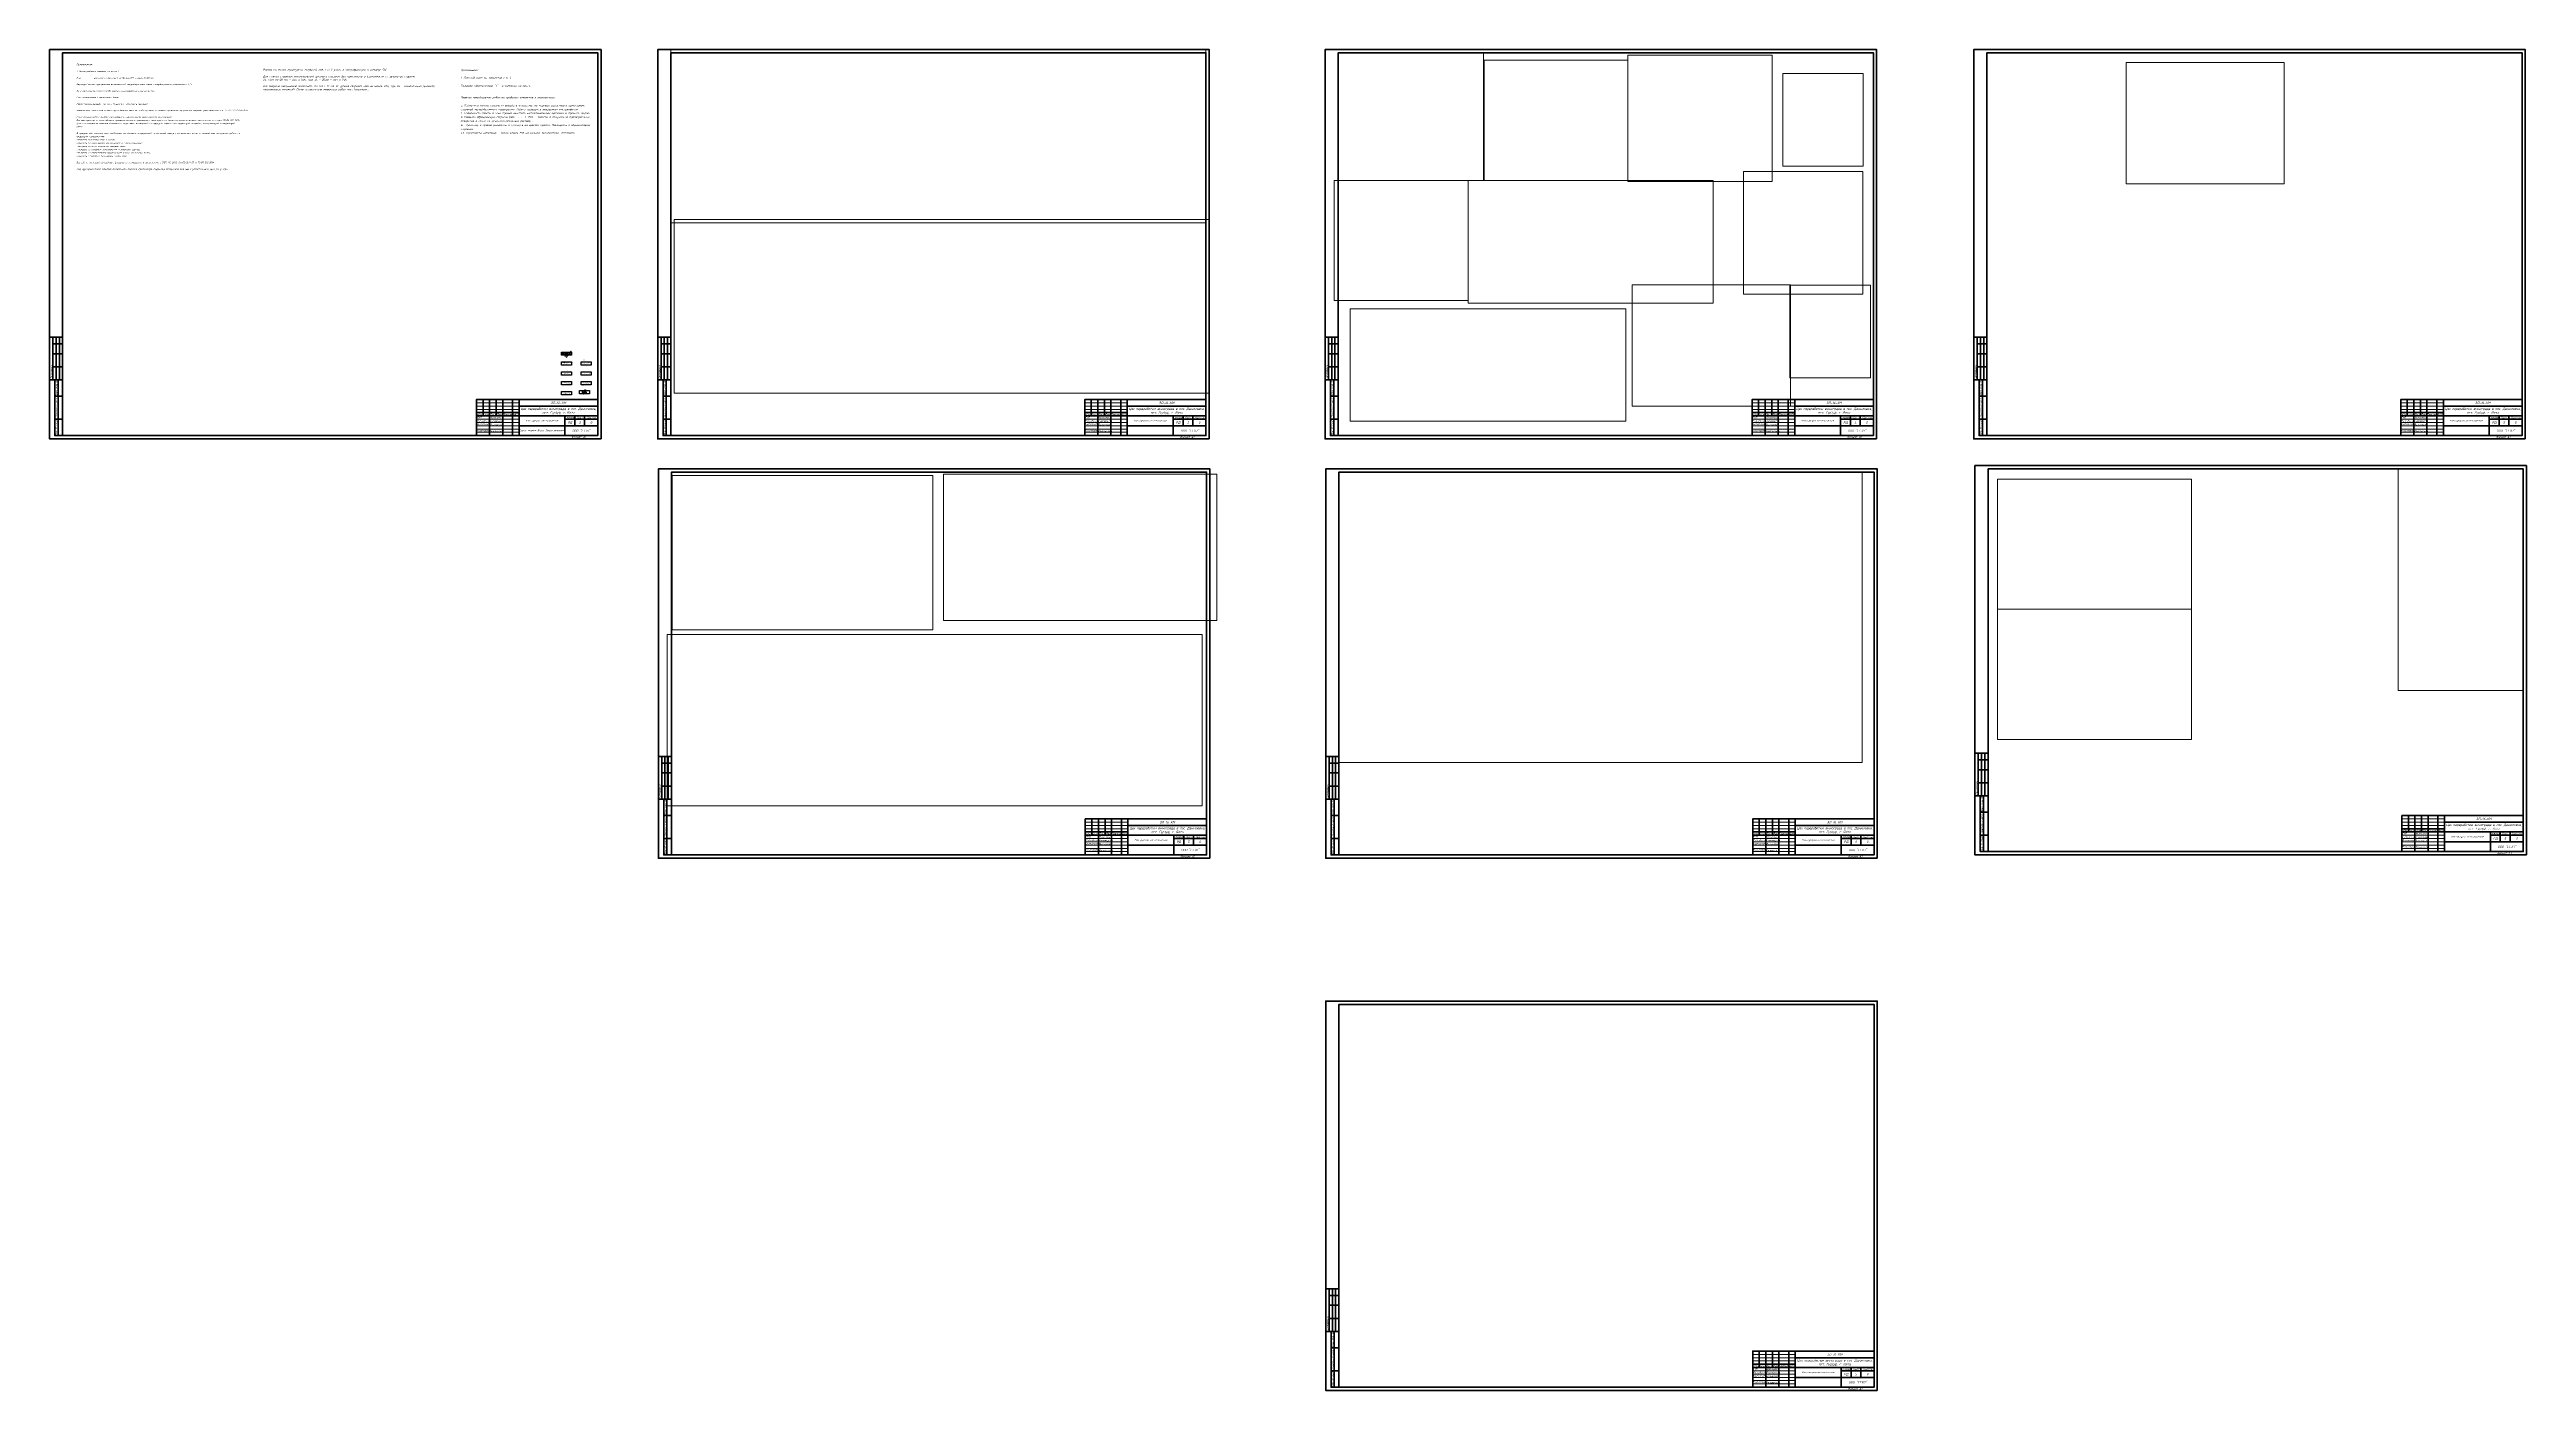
# Paper-space layout 'Layout1' of a CAD drawing. Header units: millimetres. Extents: x -1770 to 2007, y -1452 to 594.
import ezdxf
from ezdxf.enums import TextEntityAlignment as Align

# ---------------------------------------------------------------- set-up
doc = ezdxf.new("R2010")
doc.units = ezdxf.units.MM
for name, color, linetype, lineweight in [('!!! Подписи', 7, 'Continuous', 40), ('k_ Выноски', 7, 'Continuous', 13), ('k_ Рамка', 252, 'Continuous', 40)]:
    doc.layers.add(name, color=color, linetype=linetype, lineweight=lineweight)
doc.layers.add('NoPrint', color=2, linetype='Continuous', plot=False)
doc.styles.add('STEP PR', font='isocpeui.ttf')

# ---------------------------------------------------------------- blocks, each defined once
blk = doc.blocks.new('ЭлПодпись_ Кондратьева')
at = {"lineweight": 5, "const_width": 0.05}
for points in [[(-0.9, -0.3), (-1, -0.4), (-1, -0.5), (-1.2, -0.6), (-1.3, -0.6), (-1.3, -0.5), (-1.2, -0.4), (-1.2, -0.3), (-1.2, -0.3), (-1.1, -0.1), (-1.1, 0), (-1.1, 0.1), (-1, 0.2), (-1, 0.3), (-0.9, 0.4), (-0.8, 0.5), (-0.7, 0.7), (-0.6, 0.9), (-0.5, 1.2), (-0.4, 1.3), (-0.3, 1.5), (-0.2, 1.6), (-0.1, 1.9), (0.1, 2.1), (0.4, 2.5), (0.5, 2.7), (0.6, 2.8), (0.7, 3), (1, 3.2), (1.2, 3.4)], [(-0.8, 3), (-0.6, 3.1), (-0.5, 3.2), (-0.3, 3.3), (0, 3.4), (0.2, 3.6), (0.4, 3.7), (0.7, 3.9), (0.9, 4.1), (1.1, 4.2), (1.3, 4.4), (1.4, 4.6), (1.6, 4.8), (1.7, 5), (1.9, 5.1), (2, 5.3), (2.1, 5.5), (2.2, 5.6), (2.3, 5.7), (2.4, 5.8), (2.4, 5.9), (2.5, 6), (2.5, 6.1), (2.6, 6.2), (2.6, 6.3), (2.7, 6.4), (2.7, 6.4), (2.7, 6.5), (2.8, 6.6), (2.8, 6.7), (2.8, 6.7), (2.8, 6.8), (2.9, 6.9), (2.9, 7), (2.9, 7), (2.9, 7.1), (3, 7.2), (3, 7.3), (3, 7.4), (3, 7.5), (3.1, 7.6), (3.1, 7.7), (3.1, 7.7), (3.1, 7.8), (3.1, 7.9), (3.2, 8), (3.2, 8.1), (3.1, 8.1), (3.1, 8.2), (3.1, 8.2), (3.1, 8.3), (3, 8.3), (3, 8.3), (2.9, 8.3), (2.8, 8.3), (2.8, 8.3), (2.7, 8.2), (2.6, 8.2), (2.6, 8.1), (2.5, 8), (2.5, 7.9), (2.4, 7.8), (2.4, 7.7), (2.3, 7.6), (2.3, 7.5), (2.2, 7.4), (2.2, 7.3), (2.1, 7.2), (2.1, 7.1), (2, 7), (2, 6.9), (2, 6.8), (1.9, 6.7), (1.9, 6.6), (1.8, 6.4), (1.8, 6.3), (1.7, 6.1), (1.7, 6), (1.6, 5.8), (1.5, 5.6), (1.5, 5.4), (1.4, 5.2), (1.3, 5), (1.2, 4.8), (1.2, 4.6), (1.1, 4.4), (1, 4.2), (0.9, 4), (0.9, 3.8), (0.8, 3.6), (0.7, 3.4), (0.6, 3.2), (0.6, 3), (0.5, 2.9), (0.5, 2.7), (0.4, 2.5), (0.3, 2.3), (0.3, 2.2), (0.2, 2), (0.2, 1.8), (0.1, 1.7), (0, 1.5), (0, 1.4), (-0.1, 1.2), (-0.1, 1.1), (-0.2, 1), (-0.2, 0.9), (-0.3, 0.8), (-0.3, 0.7), (-0.3, 0.6), (-0.4, 0.5), (-0.4, 0.5), (-0.5, 0.4), (-0.5, 0.3), (-0.5, 0.3), (-0.5, 0.2), (-0.6, 0.1), (-0.6, 0.1), (-0.8, -0.3)], [(0.8, 2.4), (0.7, 2.2), (0.6, 2), (0.6, 1.8), (0.6, 1.6), (0.6, 1.5), (0.6, 1.4), (0.6, 1.3), (0.7, 1.2), (0.7, 1.1), (0.7, 1.1), (0.8, 1), (0.8, 1), (0.8, 0.9), (0.9, 0.9), (0.9, 0.9), (0.9, 0.8), (1, 0.8), (1, 0.8), (1.1, 0.8), (1.1, 0.7), (1.1, 0.7), (1.2, 0.7), (1.2, 0.7), (1.3, 0.7), (1.3, 0.7), (1.3, 0.7), (1.4, 0.6), (1.4, 0.6), (1.5, 0.6), (1.5, 0.6), (1.5, 0.6), (1.6, 0.6), (1.6, 0.6), (1.7, 0.6), (1.7, 0.6), (1.8, 0.6), (1.8, 0.6), (1.9, 0.6), (1.9, 0.6), (2, 0.6), (2, 0.6), (2.1, 0.7), (2.1, 0.7), (2.2, 0.7), (2.2, 0.7), (2.3, 0.8), (2.4, 0.8), (2.4, 0.9), (2.5, 0.9), (2.6, 1), (2.6, 1.1), (2.7, 1.2), (2.8, 1.4), (2.9, 1.5), (3, 1.8), (3.1, 2)], [(1.2, 3.4), (1.2, 3.5), (1.2, 3.5), (1.3, 3.6), (1.3, 3.6), (1.4, 3.7), (1.5, 3.7), (1.5, 3.7), (1.6, 3.8), (1.6, 3.8), (1.7, 3.9), (1.8, 3.9), (1.9, 3.9), (1.9, 3.9), (2, 4), (2.1, 4), (2.2, 4), (2.3, 4), (2.4, 4), (2.5, 4), (2.6, 4), (2.7, 4), (2.7, 4), (2.8, 4), (2.8, 4), (2.8, 4), (2.8, 4), (2.8, 4), (2.8, 4), (2.6, 4), (2.5, 3.9), (2.4, 3.9), (2.4, 3.9), (2.3, 3.9), (2.2, 3.9), (2.1, 3.9), (2, 3.8), (1.9, 3.8), (1.8, 3.8), (1.8, 3.7), (1.7, 3.7), (1.7, 3.7), (1.6, 3.6), (1.5, 3.6), (1.5, 3.5), (1.4, 3.5), (1.4, 3.4), (1.3, 3.4), (1.3, 3.3), (1.3, 3.3), (1.2, 3.2), (1.2, 3.1), (1.1, 3.1), (1.1, 3), (1, 3), (1, 2.9), (1, 2.8), (0.9, 2.8), (0.9, 2.7), (0.9, 2.6), (0.8, 2.6), (0.8, 2.4)], [(3.1, 2), (3.1, 2.1), (3.1, 2.1), (3.2, 2.1), (3.2, 2.2), (3.1, 2.3), (3.1, 2.3), (3.1, 2.4), (3.1, 2.4), (3, 2.5), (3, 2.5), (2.9, 2.5), (2.8, 2.5), (2.8, 2.5), (2.7, 2.5), (2.6, 2.5), (2.6, 2.5), (2.5, 2.5), (2.4, 2.5), (2.4, 2.4), (2.3, 2.4), (2.3, 2.3), (2.2, 2.3), (2.2, 2.2), (2.1, 2.2), (2.1, 2.1), (2.1, 2), (2, 2), (2, 1.9), (2, 1.8), (2, 1.7), (1.9, 1.7), (1.9, 1.6), (1.9, 1.5), (1.9, 1.4), (1.9, 1.3), (1.9, 1.3), (1.9, 1.2), (1.9, 1.1), (2, 1.1), (2, 1), (2.1, 1), (2.1, 0.9), (2.2, 0.9), (2.3, 0.9), (2.3, 0.9), (2.4, 0.9), (2.5, 0.9), (2.6, 0.9), (2.7, 1), (2.8, 1), (2.9, 1.1), (3, 1.2), (3.1, 1.3), (3.1, 1.4), (3.2, 1.5), (3.2, 1.6), (3.3, 1.7), (3.3, 1.8), (3.3, 1.9), (3.3, 2), (3.3, 2.1), (3.2, 2.2), (3.2, 2.2), (3.2, 2.3), (3.2, 2.3), (3.2, 2.3), (3.2, 2.3), (3.2, 2.3), (3.2, 2.2), (3.2, 2.2), (3.3, 2.2), (3.3, 2.2), (3.4, 2.2), (3.5, 2.2), (3.6, 2.2), (3.7, 2.3), (3.8, 2.3), (4, 2.3), (4.1, 2.4), (4.2, 2.4), (4.2, 2.4), (4.3, 2.4), (4.4, 2.4), (4.4, 2.4), (4.4, 2.4), (4.4, 2.3), (4.4, 2.3), (4.4, 2.2), (4.4, 2.1), (4.3, 2), (4.3, 1.9), (4.2, 1.8), (4.2, 1.7), (4.1, 1.5), (4.1, 1.4), (4, 1.2), (3.9, 1.1), (3.9, 1), (3.8, 0.8), (3.8, 0.7), (3.8, 0.6), (3.8, 0.5), (3.8, 0.5), (3.8, 0.4), (3.9, 0.4), (3.9, 0.4), (4, 0.4), (4.1, 0.5), (4.2, 0.5), (4.3, 0.6), (4.4, 0.6), (4.5, 0.7), (4.6, 0.8), (4.7, 0.8), (4.8, 0.9), (4.8, 1), (4.9, 1.1), (5, 1.2), (5.1, 1.2), (5.1, 1.3), (5.2, 1.4), (5.2, 1.5), (5.3, 1.6), (5.3, 1.7), (5.4, 1.8), (5.4, 1.9), (5.5, 2), (5.5, 2.1), (5.5, 2.1), (5.5, 2.2), (5.6, 2.2), (5.6, 2.2), (5.6, 2.2), (5.6, 2.2), (5.6, 2.2), (5.5, 2.1), (5.5, 2.1), (5.5, 2), (5.4, 1.9), (5.4, 1.8), (5.3, 1.7), (5.3, 1.6), (5.2, 1.5), (5.2, 1.3), (5.1, 1.2), (5.1, 1.1), (5.1, 1.1), (5, 1), (5, 0.9), (5, 0.8), (5, 0.8), (5, 0.7), (5.1, 0.7), (5.1, 0.6), (5.2, 0.6), (5.2, 0.6), (5.3, 0.6), (5.4, 0.6), (5.5, 0.7), (5.6, 0.8), (5.7, 0.9), (5.8, 1), (5.9, 1.1), (6, 1.3), (6.2, 1.4), (6.3, 1.6), (6.4, 1.7), (6.5, 1.8), (6.7, 1.9), (6.8, 2), (7, 2.1), (7.1, 2.1), (7.2, 2.1), (7.3, 2.2), (7.3, 2.2), (7.4, 2.2), (7.3, 2.2), (7.3, 2.2), (7.2, 2.2), (7, 2.2), (6.9, 2.2), (6.8, 2.1), (6.6, 2.1), (6.5, 2), (6.4, 1.9), (6.3, 1.8), (6.2, 1.7), (6.1, 1.6), (6, 1.4), (6, 1.3), (6, 1.2), (6, 1), (6, 0.9), (6, 0.8), (6, 0.8), (6, 0.7), (6.1, 0.6), (6.1, 0.6), (6.2, 0.6), (6.3, 0.6), (6.4, 0.6), (6.6, 0.6), (6.7, 0.7), (6.8, 0.7), (7, 0.8), (7.1, 0.9), (7.2, 0.9), (7.3, 1), (7.4, 1.1), (7.4, 1.2), (7.5, 1.3), (7.5, 1.4), (7.6, 1.5), (7.6, 1.6), (7.6, 1.7), (7.6, 1.8), (7.6, 1.9), (7.7, 1.9), (7.7, 2), (7.7, 2), (7.7, 2.1), (7.7, 2.1), (7.8, 2.1), (7.8, 2), (7.8, 2), (7.7, 1.9), (7.7, 1.9), (7.7, 1.8), (7.7, 1.7), (7.6, 1.5), (7.6, 1.4), (7.5, 1.2), (7.5, 1), (7.4, 0.8), (7.3, 0.6), (7.3, 0.3), (7.2, 0.1), (7.1, -0.2), (7, -0.5), (6.9, -0.8), (6.8, -1.1), (6.7, -1.3), (6.6, -1.6), (6.5, -1.9), (6.3, -2.2), (6.2, -2.5), (6.1, -2.7), (5.9, -2.9), (5.8, -3.1), (5.7, -3.3), (5.5, -3.4), (5.4, -3.5), (5.3, -3.5), (5.3, -3.5), (5.2, -3.5), (5.2, -3.4), (5.2, -3.2), (5.2, -3.1), (5.3, -2.8), (5.3, -2.6), (5.4, -2.3), (5.6, -2.1), (5.7, -1.8), (5.8, -1.5), (6, -1.2), (6.2, -1), (6.3, -0.7), (6.5, -0.5), (6.7, -0.2), (6.9, 0), (7.1, 0.2), (7.3, 0.4), (7.5, 0.6), (7.7, 0.8), (7.9, 1), (8.1, 1.1), (8.3, 1.3), (8.5, 1.5), (8.6, 1.7), (8.8, 1.8), (8.9, 2), (9.1, 2.2), (9.2, 2.4), (9.3, 2.5), (9.4, 2.7), (9.5, 2.9), (9.6, 3), (9.7, 3.2), (9.7, 3.3), (9.7, 3.5), (9.8, 3.6), (9.8, 3.6), (9.7, 3.7), (9.7, 3.6), (9.6, 3.6), (9.5, 3.4), (9.3, 3.2), (9.1, 2.9), (8.9, 2.6), (8.8, 2.3), (8.6, 2), (8.4, 1.7), (8.3, 1.4), (8.2, 1.2), (8.1, 1.1), (8.1, 1), (8.1, 1), (8.2, 1.1), (8.3, 1.1), (8.3, 1.2), (8.4, 1.2), (8.5, 1.2), (8.5, 1.2), (8.5, 1.1), (8.5, 1), (8.5, 0.8), (8.5, 0.6), (8.4, 0.4), (8.4, 0.2), (8.3, -0.1), (8.2, -0.4), (8.1, -0.8), (8, -1.1), (7.9, -1.4), (7.8, -1.7), (7.8, -2), (7.7, -2.2), (7.7, -2.4), (7.6, -2.4), (7.6, -2.4), (7.7, -2.4), (7.7, -2.3), (7.7, -2.2), (7.8, -2), (7.9, -1.8), (8, -1.6), (8.1, -1.4), (8.2, -1.3), (8.3, -1.1), (8.4, -0.9), (8.5, -0.7), (8.6, -0.5), (8.7, -0.4), (8.8, -0.2), (8.9, 0), (9, 0.2), (9.1, 0.3), (9.2, 0.5), (9.3, 0.6), (9.4, 0.8), (9.5, 0.9), (9.6, 1)], [(10.7, 1.4), (10.9, 1.5), (11.1, 1.6), (11.3, 1.7), (11.5, 1.7), (11.6, 1.8), (11.8, 1.8), (11.9, 1.8), (12, 1.8), (12.1, 1.8), (12.3, 1.8), (12.5, 1.9), (12.9, 1.9), (13.3, 1.9), (13.9, 1.9), (14.6, 2), (15.6, 2)]]:
    blk.add_lwpolyline(points, dxfattribs=at)
blk = doc.blocks.new('ЭлПодп_ Романова')
at = {"const_width": 0.05}
for points in [[(0.5, 1.4, 0.124991), (0.7, 0.8, 0.528033), (1.2, 0.7, 0.030818), (3.6, 4.4)], [(2.4, 3.7, 0.053056), (2, 3.2, -0.083961), (1.6, 2.8, -0.115199), (1.1, 2.7, -0.579279), (1.1, 2.8, -0.145311), (1.5, 3.6, -0.081636), (2.6, 4.4, -0.10388), (3.7, 4.7, -0.481694), (4.1, 4.2, -0.125315), (3.6, 3.3, -0.091773), (2.2, 2.3)], [(4.5, 2.5, 0.093579), (3.3, 1.6, 0.254455), (3.3, 1.1, 0.258477), (3.9, 1.1, 0.110534), (5.2, 2, 0.247838), (5.2, 2.4, 0.318738), (4.5, 2.5)], [(5.3, 1.5, 0.158747), (5.1, 1, 0.536893), (5.4, 0.8, 0.141837), (7.4, 2.2, 0.244882), (6.7, 1.3, 0.611971), (7.1, 1.1, 0.06959), (8.7, 1.8, 0.939182), (8.5, 2.1, 0.175085), (7.9, 1.3, 0.391286), (8, 1.1, 0.113228), (9.5, 1.4)], [(10.7, 2.4, 0.16318), (9.5, 1.7), (9.5, 1.4, 0.472113), (9.7, 1.1, 0.155102), (10.8, 1.5, 0.190284), (11.2, 2.1, 0.463483), (10.7, 2.4)], [(11.4, 1.1, -0.047815), (10.9, 0.8, -0.6211), (10.5, 1.1, -0.165956), (10.8, 1.6)], [(11.4, 1.1, 0.041914), (14.3, 3.1, 0.751285), (14.1, 3.6, 0.162617), (11.8, 1.6, 0.08667), (11.4, 0.9, 0.679622), (11.8, 0.6, 0.083503), (13.3, 1.2, 0.474626), (13.2, 0.7, 0.152519), (14.9, 0.7)]]:
    blk.add_lwpolyline(points, format="xyb", dxfattribs=at)
blk = doc.blocks.new('ЭлПодп_ Писковацкова')
at = {"ltscale": 100}
h = blk.add_hatch(color=256, dxfattribs=at)
h.paths.add_polyline_path([(-0.3, -2.2, -0.120674), (1.2, -0.2, -0.003894), (1.5, 0, 0.005406), (1, -0.3, 0.120674), (-0.5, -2.3, 0.618253), (0.2, -3.3, 0.144344), (2.3, -2.6, 0.018148), (3.4, -1.9, -0.016031), (2.4, -2.5, -0.144344), (0.3, -3.2, -0.618253)])
h.paths.add_polyline_path([(8.9, 5.9, 0.13127), (8, 5.9, 0.001442), (8, 5.9, -0.037089), (8.8, 5.8, -0.412279), (9.2, 5.1, -0.047626), (8.7, 4.1, 0.13439), (9.3, 5.2, 0.412279)])
h = blk.add_hatch(color=256, dxfattribs=at)
edge = h.paths.add_edge_path()
edge.add_arc((5.8, -0.2), 0.156, 186.9947, 274.7415, ccw=False)
edge.add_arc((6.9, -0.2), 1.26, 158.1585, 181.4107, ccw=False)
edge.add_arc((6, 0.1), 0.314, 114.0607, 146.8585, ccw=False)
edge.add_arc((5.9, 0.3), 0.0718, -44.2735, 112.4585, ccw=False)
edge.add_arc((-95, 64.4), 119.5, 327.4419, 327.5797, ccw=False)
edge.add_arc((6.3, -0.2), 0.574, 148.7118, 176.4657)
edge.add_arc((5.9, -0.2), 0.229, 180.6909, 221.2684)
edge.add_arc((5.7, -0.3), 0.0681, 273.0544, 313.6319)
blk.add_hatch(color=256, dxfattribs=at).paths.add_polyline_path([(7.7, 0.8, -0.13099), (7.5, 0.7, -0.457938), (7.5, 0.8, -0.035865), (7.5, 0.9, 0.073282), (7.4, 0.8, 0.062982), (7.3, 0.5)])
for points, const_width in [([(2.3, 0.5, 0.014412), (1, -0.3, 0.120674), (-0.5, -2.3, 0.618253), (0.2, -3.3, 0.144344), (2.3, -2.6, 0.032048), (4.3, -1.3)], 0.05), ([(5.2, 2.9, -0.233334), (5.4, 3.9, -0.174568), (8, 5.9, -0.13127), (8.9, 5.9, -0.412279), (9.3, 5.2, -0.174651), (8.5, 3.9, -0.08251), (6.8, 2.7, 0.060149), (1.2, -0.2, 0.120674), (-0.3, -2.2, 0.618253), (0.3, -3.2, 0.144344), (2.4, -2.5, 0.032048), (4.4, -1.2)], 0.05), ([(8.3, 4.6, 0.116613), (8, 4.8, 0.235202), (7.7, 4.7, 0.049514), (6.7, 3.3, -0.043476), (5.4, 1.2, -0.055055), (3.7, -0.4, -0.20167), (2.5, -0.7, -0.170845), (1.8, -0.3, -0.173578), (1.9, 0.3, -0.32678), (2.2, 0.6, -0.331888), (2.5, 0.4, -0.059302), (2.4, -0.1, 0.621611), (2.6, -0.2), (2.7, -0.1)], 0.1), ([(4.9, -0.5, -0.057291), (5.9, 1.2, 0.008489), (8.3, 4.6)], 0.1), ([(9.9, 1.6, -0.098957), (9.5, 1.2, -0.095894), (9.2, 1, -0.516977), (9.1, 1.2, -0.051005), (9.2, 1.5, -0.095958), (9.3, 1.7, -0.627395), (9.5, 1.7, -0.126867), (9.5, 1.4, -0.026848), (9, 1, -0.12797), (7.6, 0.3, -0.408838), (7.3, 0.5, -0.085013), (7.4, 0.8, -0.174263), (7.7, 1.1, -0.429276), (7.8, 1, -0.125956), (7.7, 0.8), (7.2, 0.5, -0.049685), (5.8, -0.3, -0.402742), (5.6, -0.2, -0.101806), (5.7, 0.3, -0.144093), (5.8, 0.4, -0.815086), (5.9, 0.3, -0.000602), (5.8, 0.1, 0.121695), (5.7, -0.2, 0.209904), (5.8, -0.4)], 0.1), ([(8, 5.9, -0.037089), (8.8, 5.8, -0.412279), (9.2, 5.1, -0.047626), (8.7, 4.1, -0.047626)], 0.05), ([(14.4, 2, 0.05803), (12.6, 1, 0.073128), (10.7, -0.8, 0.095936), (10.2, -1.8, 0.890388), (10.3, -1.9, 0.077303), (11, -1, 0.016701), (12.3, 2.3, 0.028782), (13.1, 4.5, -0.052172), (13.6, 5.5, -0.706562), (13.9, 5.4, -0.044295), (13.5, 4.6, -0.055726), (12.4, 3, -0.091431), (9.8, 1.3, -0.530665), (9.7, 1.4, -0.191005), (9.7, 1.5)], 0.1)]:
    blk.add_lwpolyline(points, format="xyb", dxfattribs=dict(at, const_width=const_width))
blk.add_solid([(13.1, 4.3), (12.8, 3.5), (13.1, 4.2), (13.3, 4.1)], dxfattribs=at)
blk = doc.blocks.new('ЭлПодп_ Шилова')
at = {"const_width": 0.05}
for points in [[(0.5, 1, 0.068498), (5.3, 4.4, 0.674759), (4.9, 5.1, 0.182602), (3.3, 4.3, 0.517238), (3.4, 3.8, 0.173536), (4.2, 3.8, 0.067093), (2.8, 2.9, 0.126532), (1.1, 0, 0.810229), (1.5, -0.4, 0.068205), (6.1, 3.5, 0.98416), (5.9, 3.7, 0.159926), (3.5, 0.7, 0.726707), (3.7, 0.4, 0.064732), (7.2, 3.6, 0.955489), (7.1, 3.7, 0.108118), (4.9, 1.1, 0.999191), (5.1, 0.9, 0.073137), (8.1, 3.4, 0.92733), (7.9, 3.6, 0.143356), (6.5, 1.6, 0.700614), (6.8, 1.3, 0.103436), (8.7, 2.7, 0.872301), (8.5, 2.8, 0.212445), (7.7, 1.7, 0.410253), (8.1, 1.5, 0.069149), (10.1, 2.9, 0.728947), (9.9, 3.2, 0.149644), (8.9, 1.9, 0.622202), (9.4, 1.7, 0.105788), (10.8, 2.5, 0.768005), (10.6, 2.8, 0.203164), (10.1, 1.8, 0.679716), (10.4, 1.8, 0.151671), (12.2, 3, 0.946538), (11.9, 3.2, 0.166232), (11.3, 2.3, 0.686937), (11.6, 2.1, 0.154394), (13.2, 3.4, 0.13266), (12.3, 2.3, 0.096944), (16.2, 5.3, 0.94435), (15.9, 5.5, 0.126135), (14.4, 3.3, 0.22066), (15.4, 3.8, 0.198805), (15, 3.4, 0.84013), (15.1, 3.3, 0.067004), (15.5, 3.4, 0.217555), (15.2, 3.1, 0.527289), (15.4, 2.9, 0.012947), (17, 3, 0.072811), (15.7, 2.4)], [(1.3, 0.4, -0.178026), (2.4, 1.3, -0.659099), (2.8, 0.9, -0.130438), (1.7, -0.1, -0.62518), (1.3, 0.4)]]:
    blk.add_lwpolyline(points, format="xyb", dxfattribs=at)
blk = doc.blocks.new('ЭлПодп_ Большакова')
at = {"const_width": 0.05}
for points in [[(5.1, 5.5, -0.036246), (1.8, -0.3, -0.114701), (4.6, 3.1, -0.335137), (5.2, 3, -0.174838), (4.3, 1, -0.569219), (3.8, 1.1, -0.132581), (6.5, 3, -0.31779), (6.9, 2.8, -0.148184), (5.9, 1.4, -0.449829), (5.4, 1.4, -0.193685), (5.8, 2.6)], [(7, 2, 0.240539), (6.7, 1.6, 0.67885), (7, 1.5, 0.047623), (8.8, 3.3, 0.477245), (8.7, 3.7, 0.098829), (8, 2, 0.574418), (8.3, 1.9, 0.049964), (10.2, 3.3, 1.208797), (10, 3.5, 0.113838), (9.4, 2.2, 0.60443), (9.8, 2.1, 0.055054), (10.8, 2.9, 0.108555), (10.6, 2.2, 0.175998), (11.3, 2.4, -0.218146), (12.1, 2.4, 0.234828), (13.1, 2.8)]]:
    blk.add_lwpolyline(points, format="xyb", dxfattribs=at)
blk.add_lwpolyline([(5.3, 4.2, 0.2, 0.05, -0.154207), (7.3, 5, 0.05, 0.05, 0)], format="xyseb")
blk = doc.blocks.new('ЭлПодп_ Зубова')
blk.add_lwpolyline([(2.7, 3.5, 0, 0.1, -0.179107), (2.3, 3.3, 0.1, 0.1, -0.771768), (2.2, 3.5, 0.1, 0.1, -0.145944), (5.3, 4.9, 0.1, 0.1, -0.737724), (5.5, 4.6, 0.1, 0.1, -0.116868), (3.1, 2.8, 0.1, 0.1, -0.770434), (2.8, 2.9, 0.1, 0.1, -0.157903), (4.7, 3.7, 0.1, 0.1, -0.671464), (4.9, 2.9, 0.1, 0.1, -0.128504), (2.6, 1, 0.1, 0.1, -0.767327), (2.4, 1.4, 0.1, 0.1, -0.199614), (5.5, 3.3, 0.1, 0.1, -0.601167), (5.8, 2.9, 0.1, 0.1, -0.340199), (5.5, 2.6, 0.1, 0.1, -0.108968), (7.4, 3.3, 0.1, 0.1, -0.735888), (7.5, 3.1, 0.1, 0.1, -0.121719), (2, -1.7, 0.1, 0.1, -0.855389), (1.6, -1.3, 0.1, 0.1, -0.226365), (6.8, 2.9, 0.1, 0.1, 0), (8.4, 3.3, 0.1, 0.1, -0.527335), (9, 2.8, 0.1, 0.1, -0.229645), (7.7, 1.8, 0.1, 0.1, -0.678334), (7.3, 2, 0.1, 0.1, -0.23541), (9.9, 4.1, 0.1, 0.1, -0.217394), (11.1, 4, 0.1, 0.1, -0.395121), (11.3, 3.4, 0.1, 0.1, -0.14145), (10.9, 2.6, 0.1, 0.1, -0.776459), (10.5, 2.8, 0.1, 0.1, -0.316063), (11.9, 3.7, 0.1, 0.1, -0.167736), (13.1, 3.2, 0.1, 0.1, 0.304217), (14.4, 3.2, 0.1, 0.1, -0.075719), (16.8, 4, 0.1, 0.1, 0)], format="xyseb")
blk = doc.blocks.new('ЭлПодп_ Ушакова')
at = {"ltscale": 100}
h = blk.add_hatch(color=256, dxfattribs=at)
h.paths.add_polyline_path([(2.6, 0.7, -0.124879), (1.6, 0.2, -0.201501), (0.8, 0.4, -0.210429), (0.6, 1.1, 0.102378), (0.6, 0.5, 0.233212), (1.1, 0), (1.6, 0, 0.05666), (1.8, 0.1, 0.020067)])
h.paths.add_polyline_path([(1.6, 0), (1.1, 0, 0.17055)])
h.paths.add_polyline_path([(2.4, 4.2, 0.068604), (1.5, 3.4, 0.676971), (1.7, 3.3, -0.040913)])
h.paths.add_polyline_path([(3.9, 4.5, 0.052547), (3.7, 4.1, 0.32708), (3.9, 3.8, -0.283013)])
h.paths.add_polyline_path([(7.9, 3.8, -0.122702), (6.3, 3.4, -0.746456), (6.2, 3.6), (6.2, 3.6), (6.1, 3.5, 0.746456), (6.2, 3.2, 0.157589)])
h.paths.add_polyline_path([(6.5, 1.2, -0.046533), (7.1, 1.7, 0.012242), (6.4, 1.3, 0.301126), (6.1, 0.7, 0.23102), (6.7, 0.1, -0.146842), (6.3, 0.7, -0.245628)])
at = {"ltscale": 100, "const_width": 0.1}
for points in [[(1.5, 3.4, -0.161737), (3.9, 4.7, -0.346409), (4, 4.6, 0.079464), (3.7, 4.1, 0.624225), (4.2, 3.8, 0.137761), (6.2, 5, 1.080115), (6.1, 5.2, 0.072927), (4.8, 3.4, -0.088625), (1.8, 0.1, -0.488793), (0.6, 0.5, -0.147282), (0.6, 1.3, -0.117101), (4.8, 3.4), (6.2, 3.8, -0.632318), (6.3, 3.7), (6.2, 3.6, 0.746456), (6.3, 3.4, 0.122702), (7.9, 3.8), (7.8, 3.6, 0.470873), (7.9, 3.5, 0.111847), (9.3, 3.8, 0.14919), (10.4, 3.7, 0.114996), (12.1, 4.3, 0.063721), (13.1, 5.1)], [(0.6, 1.1, 0.210429), (0.8, 0.4, 0.201501), (1.6, 0.2, 0.124879), (2.6, 0.7)], [(2.4, 4.2, 0.040913), (1.7, 3.3, -0.676971), (1.5, 3.4)], [(13, 5.4, 0.097861), (12.1, 4.3, -0.034796), (11.2, 3.1, -0.086546), (7.6, 0.1, -0.488089), (6.1, 0.7, -0.302185), (6.4, 1.3, -0.074007), (11.2, 3.1, -0.025091), (13.3, 3.6, -0.004863), (16.4, 4.2, -0.4278), (16.6, 4.1), (16.5, 4)], [(6.2, 3.6), (6.1, 3.5, 0.746456), (6.2, 3.2, 0.157589), (7.9, 3.8)], [(7.1, 1.7, 0.046533), (6.5, 1.2, 0.245628), (6.3, 0.7, 0.146842), (6.7, 0.1)], [(13, 5.4, -0.14337), (13.2, 5.4, -0.520938), (13.3, 5.3, -0.127879), (13.1, 5.1)]]:
    blk.add_lwpolyline(points, format="xyb", dxfattribs=at)
at = {"ltscale": 100}
blk.add_lwpolyline([(3.9, 4.5, 0.3073), (3.9, 3.8)], format="xyb", dxfattribs=at)
blk = doc.blocks.new('A$C46BD104E')
at = {"layer": '!!! Подписи', "lineweight": 25}
blk.add_lwpolyline([(750, 386), (516, 27), (523, -41), (584, -34), (814, 238), (967, 475), (898, 533), (805, 528), (491, 396), (368, 272), (372, 189), (448, 193), (585, 240), (791, 346), (747, 274), (767, 236), (851, 242), (942, 288), (942, 288), (945, 212), (975, 186), (1070, 192)], dxfattribs=at)
at = {"layer": 'NoPrint'}
blk.add_lwpolyline([(0, 500), (1500, 500), (1500, 0), (0, 0)], close=True, dxfattribs=at)
blk = doc.blocks.new('ЭлПодп_ Францева')
at = {"lineweight": 15}
for points in [[(3.3, 2.1), (2.9, 1.7), (2.5, 1.6), (1.9, 1.6), (1.5, 1.7), (1, 2), (1, 2.5), (1.2, 2.7), (1.4, 2.9), (1.9, 3.1), (2.4, 3.3), (3.1, 3.4), (3.8, 3.5), (4.2, 3.5), (4.4, 3.5), (4.2, 3.9), (4.4, 4.2), (4.8, 4.6), (5.3, 4.8), (5.7, 4.9), (6, 4.7), (5.9, 4.3), (5.2, 3.9), (4.7, 3.8), (4.2, 3.9), (3.8, 3.9)], [(8.1, 3.1), (7.9, 3.2), (7.6, 3.2), (7.1, 3.2), (6.8, 3.2), (6.3, 3.1), (5.7, 2.9), (5.2, 2.8), (4.6, 2.5), (4.4, 2.3), (4.6, 2.2), (4.7, 2.1), (5.4, 2.1), (5.7, 2.1), (6.3, 2.1), (6.9, 2.3), (7.7, 2.5), (8, 2.9), (8.2, 3.3), (8.5, 3.5), (8.7, 3.7), (9, 3.8), (9.3, 3.9), (9.6, 3.9), (9.7, 3.6), (9.7, 3.2), (9.5, 3), (9.4, 2.7), (9.2, 2.4), (8.7, 1.8), (6.9, 0), (5.1, -1.9), (6.9, 0), (8.3, 0.8), (9.3, 1.3), (9.2, 1.3), (9.4, 1), (12.7, 3.4), (13.2, 4), (14, 5.2), (14.3, 5.8), (14.3, 6.1), (14.1, 6.1), (13.3, 5.2), (11.3, 2.4), (6.8, -3.5)], [(4.4, 1.8), (4.6, 1.6)], [(8.7, 4.6), (8.7, 4.8), (5.7, 1.2)], [(12.7, 1.9), (15.1, 2.7)], [(14.2, 1.7), (14.3, 1.7)]]:
    blk.add_lwpolyline(points, dxfattribs=at)
blk = doc.blocks.new('*U12')
for p, q in [((5, -439), (5, -504)), ((5, -449), (20, -449)), ((10, -439), (10, -504)), ((15, -439), (15, -504)), ((5, -464), (20, -464)), ((5, -484), (20, -484)), ((13, -504), (13, -589)), ((8, -529), (20, -529)), ((8, -564), (20, -564)), ((651, -554), (716, -554)), ((651, -559), (836, -559)), ((661, -534), (661, -559)), ((671, -534), (671, -589)), ((681, -534), (681, -559)), ((691, -534), (691, -589)), ((706, -534), (706, -589)), ((716, -534), (716, -574)), ((786, -559), (786, -589)), ((786, -564), (836, -564)), ((801, -574), (801, -559)), ((816, -574), (816, -559)), ((716, -574), (716, -589))]:
    blk.add_line(p, q)
at = {"lineweight": 13}
for p, q in [((651, -539), (716, -539)), ((651, -544), (716, -544)), ((651, -549), (716, -549)), ((651, -564), (716, -564)), ((651, -569), (716, -569)), ((651, -574), (716, -574)), ((651, -579), (716, -579)), ((651, -584), (716, -584))]:
    blk.add_line(p, q, dxfattribs=at)
at = {"extrusion": (-1, 0, 0)}
blk.add_line((716, -544), (836, -544), dxfattribs=at)
for points in [[(841, -594), (0, -594), (0, 0), (841, 0)], [(20, -589), (836, -589), (836, -5), (20, -5)]]:
    blk.add_lwpolyline(points, close=True)
for points in [[(20, -439), (0, -439), (0, -504), (8, -504)], [(20, -589), (8, -589), (8, -504), (20, -504)], [(836, -534), (651, -534), (651, -589)], [(836, -574), (716, -574)]]:
    blk.add_lwpolyline(points)
at = {"style": 'STEP PR'}
blk.add_text('РД', height=3.5, dxfattribs=at).set_placement((793.5, -569), align=Align.MIDDLE_CENTER)
at = {"ltscale": 100, "char_height": 2.5, "attachment_point": 5, "rotation": 90, "style": 'STEP PR'}
for s, insert, width in [('Согласовано', (2.5, -491.5), 25), ('Взам. инв. №', (10.5, -516.5), 25), ('Подпись и дата', (10.5, -546.5), 35), ('Инв. № подл.', (10.5, -576.5), 25)]:
    blk.add_mtext(s, dxfattribs=dict(at, insert=insert, width=width))
at = {"ltscale": 100, "style": 'STEP PR'}
for s, insert, char_height, width, attachment_point in [('ГИП', (651.8, -561.5), 2.5, 18.098, 4), ('Разработал', (651.8, -567), 2.5, 18.098, 4), ('Изм.', (656, -556.5), 2.5, 10, 5), ('{\\W0.9;Кол.уч.}', (666, -556.8), 2.5, 10, 5), ('{\\W0.8;Писковацкова}', (672, -567.1), 2.5, 18.993, 4), ('Лист', (676, -556.5), 2.5, 10, 5), ('Францева', (672, -561.8), 2.5, 18.993, 4), ('№док', (686, -556.5), 2.5, 10, 5), ('Подпись', (698.5, -556.5), 2.5, 15, 5), ('Дата', (711, -556.5), 2.5, 10, 5), ('Стадия', (793.5, -561.5), 3, 15, 5), ('Лист', (808.5, -561.5), 3, 15, 5), ('Листов', (826, -561.5), 3, 20, 5), ('Выполнил', (651.8, -571.5), 2.5, 18.098, 4), ('Н.контроль', (651.8, -581.5), 2.5, 18.098, 4), ('{\\W0.88;Большакова}', (672, -572.1), 2.5, 18.993, 4), ('{\\W0.88;Кондратьева}', (672, -582.1), 2.5, 18.993, 4)]:
    blk.add_mtext(s, dxfattribs=dict(at, insert=insert, char_height=char_height, width=width, attachment_point=attachment_point))
at = {"char_height": 3.5, "width": 120, "attachment_point": 5, "style": 'STEP PR'}
for s, insert in [('Цех переработки винограда в пос. Даниловка,\\Pпгт. Гурзуф, г. Ялта', (776, -551.5)), ('ЭЛ-16-КМ', (776, -539))]:
    blk.add_mtext(s, dxfattribs=dict(at, insert=insert))
at = {"attachment_point": 5, "style": 'STEP PR'}
for s, insert, char_height, width, line_spacing_factor in [('Конструкции металлические', (751, -566.5), 2.5, 70, 0.9), ('ООО "СТЭП"', (811, -581.5), 3.5, 50, 1.071429)]:
    blk.add_mtext(s, dxfattribs=dict(at, insert=insert, char_height=char_height, width=width, line_spacing_factor=line_spacing_factor))
at = {"style": 'STEP PR'}
blk.add_attdef('ФОРМАТ', (795.9, -592.9), '', height=3, dxfattribs=at)
blk.add_attdef('N.ЛИСТА', text='', height=3.5, dxfattribs=at).set_placement((808.5, -569), align=Align.MIDDLE_CENTER)
at = {"layer": 'NoPrint', "style": 'STEP PR'}
blk.add_text('0', height=3.5, dxfattribs=at).set_placement((826, -569), align=Align.MIDDLE_CENTER)

psp = doc.layouts.get("Layout1")

# ---------------------------------------------------------------- linework, layer by layer
at = {"layer": 'k_ Выноски', "linetype": 'Continuous', "ltscale": 100}
for points in [[(-934.3, 20), (-934.3, 5), (-984.3, 5)], [(-6.8, 20), (-6.8, 5), (-56.8, 5)], [(1010.9, 20), (1010.9, 5), (960.9, 5)], [(2000.1, 20), (2000.1, 5), (1950.1, 5)], [(-5.8, -619.7), (-5.8, -634.7), (-55.8, -634.7)], [(1011.9, -619.7), (1011.9, -634.7), (961.9, -634.7)], [(2001.8, -614.7), (2001.8, -629.7), (1951.8, -629.7)]]:
    psp.add_lwpolyline(points, dxfattribs=at)
at = {"layer": 'NoPrint'}
for points in [[(-989.4, 132.5), (-974.4, 132.5), (-974.4, 127.5), (-989.4, 127.5)], [(-989.4, 117.4), (-974.4, 117.4), (-974.4, 112.4), (-989.4, 112.4)], [(-959.4, 117.3), (-944.4, 117.3), (-944.4, 112.3), (-959.4, 112.3)], [(-989.4, 102.3), (-974.4, 102.3), (-974.4, 97.3), (-989.4, 97.3)], [(-989.4, 87.3), (-974.4, 87.3), (-974.4, 82.3), (-989.4, 82.3)], [(-959.4, 102.3), (-944.4, 102.3), (-944.4, 97.3), (-959.4, 97.3)], [(-959.4, 87.3), (-944.4, 87.3), (-944.4, 82.3), (-959.4, 82.3)], [(-989.4, 72.3), (-974.4, 72.3), (-974.4, 67.3), (-989.4, 67.3)]]:
    psp.add_lwpolyline(points, close=True, dxfattribs=at)

# ---------------------------------------------------------------- block references
at = {"layer": 'k_ Рамка'}
for p, values in [((-1770.3, 594), {'N.ЛИСТА': '5', 'ФОРМАТ': 'Формат А1'}), ((-842.8, 594), {'N.ЛИСТА': '3', 'ФОРМАТ': 'Формат А1'}), ((174.9, 594), {'N.ЛИСТА': '4', 'ФОРМАТ': 'Формат А1'}), ((1164.1, 594), {'N.ЛИСТА': '5', 'ФОРМАТ': 'Формат А1'}), ((-841.8, -45.7), {'N.ЛИСТА': '5', 'ФОРМАТ': 'Формат А1'}), ((175.9, -45.7), {'N.ЛИСТА': '6', 'ФОРМАТ': 'Формат А1'}), ((1165.8, -40.7), {'N.ЛИСТА': '5', 'ФОРМАТ': 'Формат А1'}), ((175.9, -857.7), {'N.ЛИСТА': '5', 'ФОРМАТ': 'Формат А1'})]:
    psp.add_blockref('*U12', p, dxfattribs=at).add_auto_attribs(values)
for name, p in [('ЭлПодп_ Ушакова', (-989.4, 112.4)), ('ЭлПодп_ Францева', (-989.4, 127.5)), ('ЭлПодп_ Писковацкова', (-989.4, 98.6)), ('ЭлПодп_ Шилова', (-989.4, 82.3)), ('ЭлПодп_ Романова', (-959.4, 97.3)), ('ЭлПодп_ Зубова', (-959.4, 82.3)), ('ЭлПодп_ Большакова', (-989.4, 67.3))]:
    psp.add_blockref(name, p, dxfattribs=at)
at = {"layer": 'k_ Рамка', "rotation": 6.999999999999436}
psp.add_blockref('ЭлПодпись_ Кондратьева', (-957, 113), dxfattribs=at)
at = {"layer": 'k_ Рамка', "xscale": 0.01, "yscale": 0.01, "zscale": 0.01}
psp.add_blockref('A$C46BD104E', (-961.9, 68.9), dxfattribs=at)

# ---------------------------------------------------------------- texts
at = {"layer": 'k_ Выноски', "insert": (-1019.3, 12.5), "char_height": 3, "width": 70, "attachment_point": 5, "line_spacing_factor": 0.96, "style": 'STEP PR'}
psp.add_mtext('Здесь может быть Ваша реклама', dxfattribs=at)
at = {"layer": 'k_ Рамка', "color": 1, "lineweight": 0, "insert": (-1729.2, 572.8), "char_height": 2.75, "attachment_point": 1, "line_spacing_factor": 1.3, "style": 'STEP PR'}
psp.add_mtext_dynamic_manual_height_columns('{\\C256;Примечания:\\P\\H0.83333x;\\P1. Общие указания смотреть на листе 1\\P\\PПод __________ выполнить подготовку из бетона В10 толщиной 100 мм\\P\\PОбратную засыпку фундаментов выполнить из среднезернистого песка с коэффициентом уплотнения К=0,95\\P\\PЗа относительную отметку 0,000 принята планировочная отметка земли.\\P\\PСваи выполняются с поверхности земли.\\P\\PГеологические разрезы  см. лист 10 данного  комплекта чертежей.\\P\\PФактические отклонения в плане буронабивных свай по свайному полю не должны превышать предельных допусков, установленных в п. 15.5.11 СП 50-102-2003.\\P\\PСтроительные работы должны сопровождаться непрерывным мониторингом на площадке.\\PВсе мероприятия, а также объем и продолжительность проводимого мониторинга в зонах его влияния должны выполняться на основе ТСН50-302-2004. Целью мониторинга является обеспечение надежности возводимой конструкции, сохранности окружающей застройки, коммуникаций и окружающей среды.\\P\\PВ процессе изготовления сваи необходимо производить непрерывный технический надзор с составлением актов по каждой свае на скрытые работы по следующим направлениям:  \\P-контроль положения сваи в плане;\\P-контроль за соблюдением вертикальности ствола скважины;\\P-контроль отметки положения подошвы сваи;\\P-контроль за качеством изготовления и установки каркаса;\\P-контроль за соответствием применяемого бетона проектному классу;\\P-контроль сплошности заполнения ствола сваи.\\P\\PВсе работы по устройству свайного фундамента производить в соответствии с СП50-102-2003, СНиП3.02.01-87 и ТСН50-302-2004.\\P\\P\\H1.2x;Под фундаментной плитой выполнить песчано-гравийную подсыпку толщиной 400 мм с уплотнением дна до γ=0,95}', width=226.889, gutter_width=1, heights=[324.8], dxfattribs=at)
at = {"layer": 'k_ Рамка', "insert": (-1444.8, 564.6), "char_height": 3, "width": 254.547, "attachment_point": 1, "style": 'STEP PR'}
psp.add_mtext('Расход на стыки арматурных стержней поз. 1 и 2 учтен в спецификации в размере 5%.\\P\\PДля гнутых стержней минимальный диаметр оправки dоп принимать в зависимости от диаметра стержня \\Pds. При ds<20 мм - dоп = 5ds, при ds > 20мм - dоп = 8ds.\\P\\PВсе сварные соединения выполнять по ГОСТ 14098-91. Длина сварного шва не менее 8dн, где dн - наибольший диаметр свариваемых стержней. После выполнения сварочных работ швы зачистить. ', dxfattribs=at)
at = {"layer": 'k_ Рамка', "insert": (-1143.5, 564.4), "char_height": 3, "width": 185, "attachment_point": 1, "line_spacing_factor": 1.2, "style": 'STEP PR'}
psp.add_mtext('Примечания: \\P\\P1. Данный лист см. совместно с л. 1.\\P\\PРазмеры, обозначенные "*" , уточняются по месту.\\P\\P\\PПорядок производства работ по пробивке отверстия в перекрытии:\\P\\Pа. Разметить контур проема и вырезать отверстие, не нарушая целостность арматурных стержней железобетонного перекрытия. Работу проводить неударным инструментом.\\Pб. Поверхность плиты в зоне проема очистить металлическими щетками и промыть водой.\\Pв. Уложить обрамляющие стержни (поз. -; -; -). Поз. - завести в специально просверленные отверстия в стене на цементно-песчаный раствор .\\P4г. Арматуру в проеме разрезать и отогнуть на кромки проема. Приварить к обрамляющим стержням.\\P4д. Произвести набетонку - бетон класса В15 на мелком заполнителе. Уплотнить. ', dxfattribs=at)

# ---------------------------------------------------------------- viewports
at = {"layer": 'NoPrint', "linetype": 'Continuous', "lineweight": 20, "ltscale": 100, "view_target_point": (109684.06328, 87252.68689)}
psp.add_viewport(center=(-414.8, 461.8), size=(816, 264.35), view_center_point=(-74073.66731, -79658.77317), view_height=26434.9535576, dxfattribs=at)
for center, size, view_center_point, view_height, status in [((305.7, 491.7), (221.5, 194.697), (30233.67318, -115990.74471), 19469.7347944, 6), ((526.9, 486.1), (219.3, 183.551), (29429.36345, -138113.03904), 18355.0569928, 10), ((746.5, 489), (219.8, 193.053), (29684.59161, -161319.719), 19305.2612837, 12), ((1516.7, 481.5), (240.8, 185.058), (184109.86809, -98488.84537), 18505.8245082, 17), ((934, 486.8), (122.6, 141.39), (116502.31797, -100844.69187), 14138.7832, 13), ((290.8, 302.8), (204.4, 183.09), (30095.5368, -182380.94061), 18309.0429136, 11), ((579.7, 300.7), (373.4, 187.255), (63886.02212, -117386.66786), 18725.4830625, 5), ((903.8, 314.5), (181.9, 187.11), (141958.79056, -117379.59389), 18711.335134, 15), ((-409.8, 202.3), (816, 264.65), (-75323.80854, -114040.46248), 26465.0479341, 8), ((763.6, 142.3), (241.5, 185.058), (144940.50875, -98488.84537), 18505.8245082, 16), ((945, 164), (122.6, 141.39), (116502.31797, -100844.69187), 14138.7832, 18), ((423.3, 112.5), (420.4, 171.356), (102079.19468, -118485.56824), 17135.5829491, 14), ((-622.2, -173.7), (397.7, 235.593), (-97632.06954, -151115.00998), 23559.3485742, 9), ((-198.6, -165.6), (416.5, 223.31), (18027.10606, -67611.62417), 22331.0144901, 4), ((594.9, -272.3), (798, 443.124), (84513.64918, -150207.57111), 44312.3532175, 7), ((1348.2, -160.7), (295.6, 198.671), (144497.55868, -204083.42122), 9933.5617644, 19), ((1906.5, -214.7), (190.7, 337.85), (108420.07578, -214366.56369), 33785.366178, 20), ((1348.2, -359.3), (295.6, 198.671), (163160.16404, -204083.42122), 9933.5617644, 21), ((-420.7, -429), (816, 261.402), (-76578.57903, -181066.39434), 26140.1980477, 3)]:
    psp.add_viewport(center=center, size=size, view_center_point=view_center_point, view_height=view_height, status=status, dxfattribs=at)

doc.saveas('drawing.dxf')
